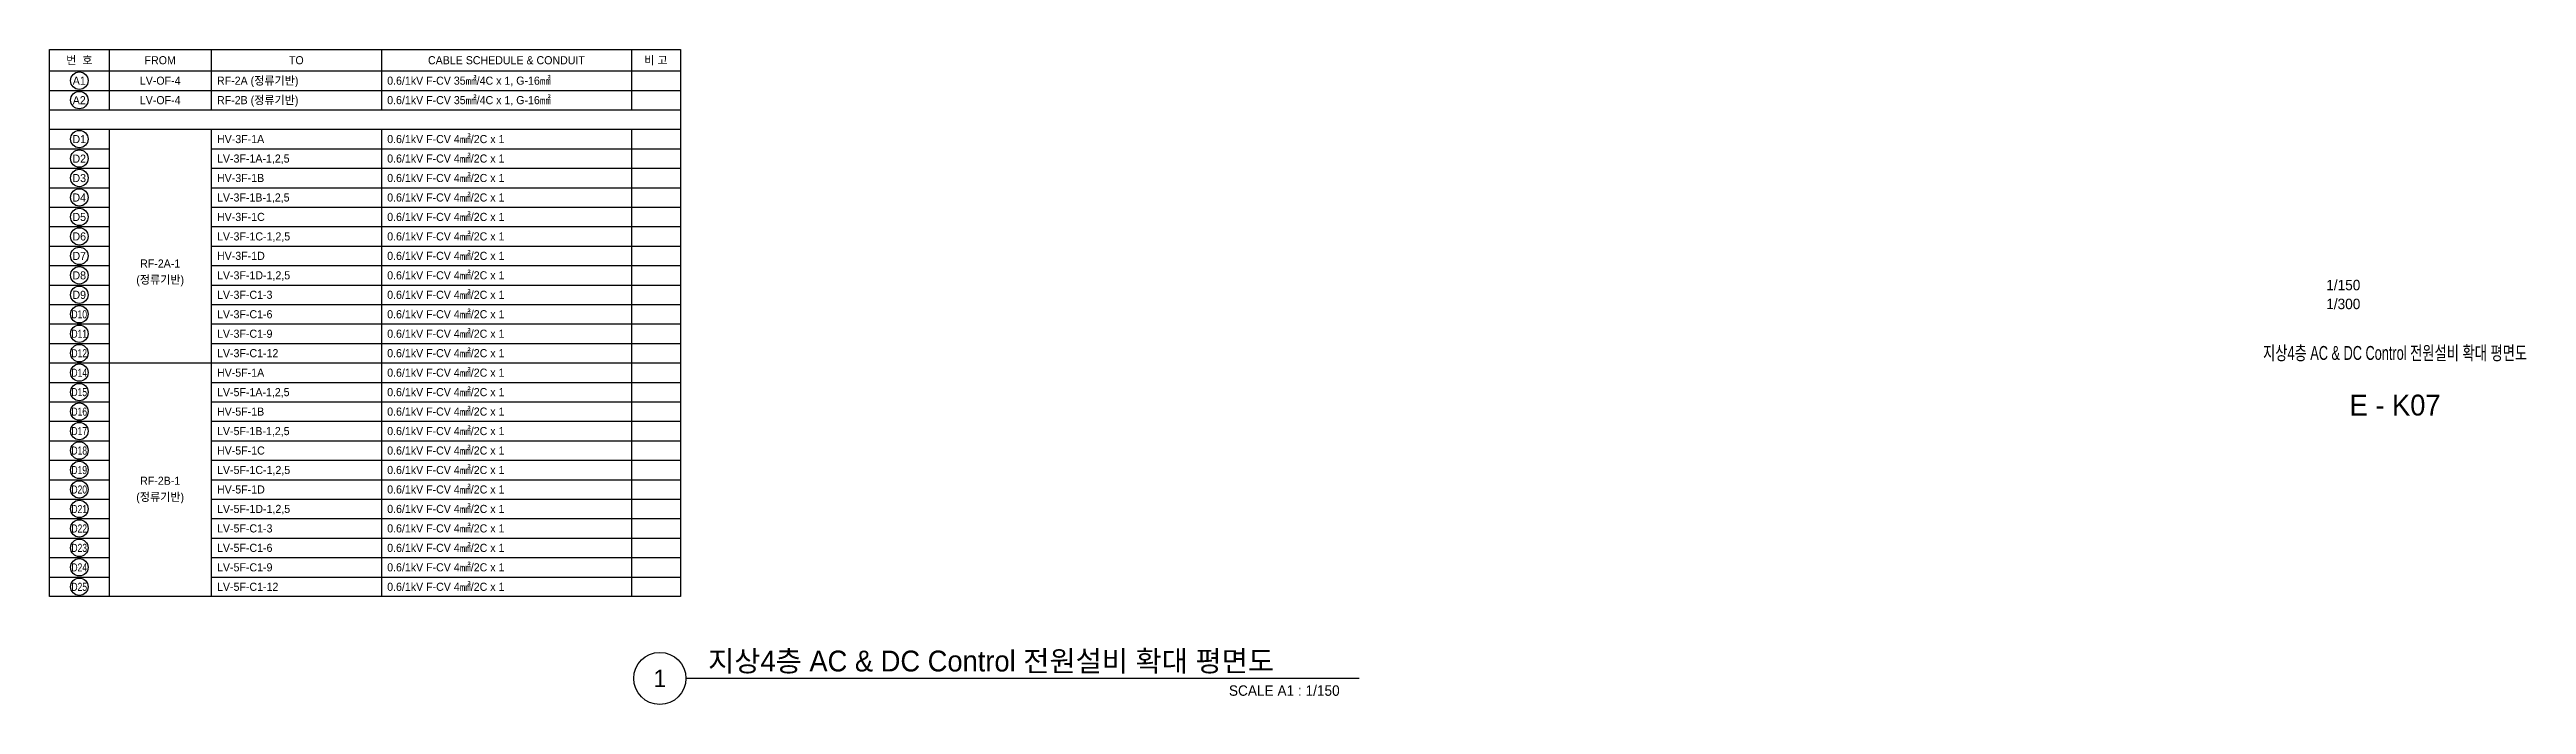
# Model space of a CAD drawing. Header units: millimetres. Extents: x 51585 to 374593, y 4425 to 1197630.
# Drawn here: x 267737 to 374593, y 717225 to 745489 of the extents above; entities that cross this region are included whole.
import ezdxf
from ezdxf.enums import TextEntityAlignment as Align

# ---------------------------------------------------------------- set-up
doc = ezdxf.new("R2010")
doc.units = ezdxf.units.MM
doc.header["$LTSCALE"] = 50
for name, color, linetype in [('-----29 Indicator', 1, 'Continuous'), ('-----30 Text', 2, 'Continuous'), ('-----41 Drawing Title', 2, 'Continuous'), ('-----42 Drawing Number', 2, 'Continuous'), ('-----43 Drawing Scale', 3, 'Continuous')]:
    doc.layers.add(name, color=color, linetype=linetype)
doc.styles.add('ELEC', font='')
doc.styles.add('돋움', font='')
doc.styles.get('ELEC').set_extended_font_data('Dotum')
doc.styles.get('돋움').set_extended_font_data('Dotum')

msp = doc.modelspace()

# ---------------------------------------------------------------- texts
at = {"layer": '-----41 Drawing Title', "style": 'ELEC', "width": 0.7}
msp.add_text('지상4층 AC & DC Control 전원설비 확대 평면도', height=600, dxfattribs=at).set_placement((368925, 732395), align=Align.MIDDLE_CENTER)
at = {"layer": '-----41 Drawing Title', "color": 2, "style": 'ELEC'}
msp.add_text('지상4층 AC & DC Control 전원설비 확대 평면도', height=900, dxfattribs=at).set_placement((296148, 718650))
at = {"layer": '-----41 Drawing Title', "color": 7, "style": 'ELEC'}
msp.add_text('1', height=750, dxfattribs=at).set_placement((294064, 718350), align=Align.MIDDLE)
at = {"layer": '-----41 Drawing Title', "style": 'ELEC'}
msp.add_text('SCALE A1 : 1/150', height=450, dxfattribs=at).set_placement((323394, 717600), align=Align.RIGHT)
at = {"layer": '-----42 Drawing Number', "style": 'ELEC'}
msp.add_text('E - K07', height=900, dxfattribs=at).set_placement((368925, 730145), align=Align.MIDDLE_CENTER)
at = {"layer": '-----43 Drawing Scale', "style": 'ELEC'}
for s, p in [('1/150', (366690, 735325)), ('1/300', (366690, 734510))]:
    msp.add_text(s, height=450, dxfattribs=at).set_placement(p, align=Align.MIDDLE_CENTER)

# ---------------------------------------------------------------- linework, layer by layer
at = {"layer": '-----41 Drawing Title', "color": 7}
msp.add_line((324236, 718350), (295189, 718350), dxfattribs=at)
msp.add_circle((294064, 718350), 1125, dxfattribs=at)

msp.set_redraw_order([(e.dxf.handle, doc.entitydb.next_handle()) for e in msp.query("TEXT MTEXT ATTDEF DIMENSION ARC_DIMENSION")])  # texts and dimensions are drawn at this point

# ---------------------------------------------------------------- wipeouts: each hides what was drawn before it
msp.add_wipeout([(294953, 721884), (267737, 721884), (267737, 745489), (294953, 745489)]).dxf.layer = '-----29 Indicator'

# ---------------------------------------------------------------- next in the draw order: linework, layer by layer
at = {"layer": '-----29 Indicator'}
msp.add_lwpolyline([(294953, 721884), (267737, 721884), (267737, 745489), (294953, 745489)], close=True, dxfattribs=at)
for points in [[(270307, 745489), (270307, 742885)], [(274712, 745489), (274712, 742885)], [(282053, 745489), (282053, 742885)], [(292840, 745489), (292840, 742885)], [(267737, 744565), (294953, 744565)], [(267737, 743725), (294953, 743725)], [(267737, 742885), (294953, 742885)], [(267737, 742045), (294953, 742045)], [(270307, 742045), (270307, 721884)], [(274712, 742045), (274712, 721884)], [(282053, 742045), (282053, 721884)], [(292840, 742045), (292840, 721884)], [(267737, 741205), (270307, 741205)], [(274712, 741205), (294953, 741205)], [(267737, 740365), (270307, 740365)], [(267737, 739525), (270307, 739525)], [(274712, 740365), (294953, 740365)], [(274712, 739525), (294953, 739525)], [(267737, 738685), (270307, 738685)], [(274712, 738685), (294953, 738685)], [(267737, 737845), (270307, 737845)], [(274712, 737845), (294953, 737845)], [(267737, 737005), (270307, 737005)], [(274712, 737005), (294953, 737005)], [(267737, 736165), (270307, 736165)], [(267737, 735325), (270307, 735325)], [(274712, 736165), (294953, 736165)], [(274712, 735325), (294953, 735325)], [(267737, 734485), (270307, 734485)], [(274712, 734485), (294953, 734485)], [(267737, 733645), (270307, 733645)], [(274712, 733645), (294953, 733645)], [(267737, 732805), (270307, 732805)], [(274712, 732805), (294953, 732805)], [(267737, 731965), (294953, 731965)], [(267737, 731124), (270307, 731124)], [(274712, 731124), (294953, 731124)], [(267737, 730284), (270307, 730284)], [(274712, 730284), (294953, 730284)], [(267737, 729444), (270307, 729444)], [(274712, 729444), (294953, 729444)], [(267737, 728604), (270307, 728604)], [(267737, 727764), (270307, 727764)], [(274712, 728604), (294953, 728604)], [(274712, 727764), (294953, 727764)], [(267737, 726924), (270307, 726924)], [(274712, 726924), (294953, 726924)], [(267737, 726084), (270307, 726084)], [(274712, 726084), (294953, 726084)], [(267737, 725244), (270307, 725244)], [(274712, 725244), (294953, 725244)], [(267737, 724404), (270307, 724404)], [(267737, 723564), (270307, 723564)], [(274712, 724404), (294953, 724404)], [(274712, 723564), (294953, 723564)], [(267737, 722724), (270307, 722724)], [(274712, 722724), (294953, 722724)]]:
    msp.add_lwpolyline(points, dxfattribs=at)
for centre in [(269022, 744145), (269022, 743305), (269022, 741625), (269022, 740785), (269022, 739945), (269022, 739105), (269022, 738265), (269022, 737425), (269022, 736585), (269022, 735745), (269022, 734905), (269022, 734065), (269022, 733225), (269022, 732385), (269022, 731545), (269022, 730705), (269022, 729865), (269022, 729025), (269022, 728185), (269022, 727345), (269022, 726505), (269022, 725665), (269022, 724825), (269022, 723985), (269022, 723145), (269022, 722305)]:
    msp.add_circle(centre, 375, dxfattribs=at)

# ---------------------------------------------------------------- next in the draw order: texts
at = {"layer": '-----30 Text', "style": '돋움'}
for s, p in [('번  호', (269022, 745027)), ('FROM', (272510, 745027)), ('TO', (278383, 745027)), ('CABLE SCHEDULE & CONDUIT', (287447, 745027)), ('비 고', (293897, 745027)), ('LV-OF-4', (272510, 744145)), ('LV-OF-4', (272510, 743305)), ('RF-2A-1', (272510, 736255)), ('(정류기반)', (272510, 735555)), ('RF-2B-1', (272510, 726879)), ('(정류기반)', (272510, 726179))]:
    msp.add_text(s, height=350, dxfattribs=at).set_placement(p, align=Align.MIDDLE_CENTER)
for s, p in [('A1', (269018, 744143)), ('A2', (269018, 743303)), ('D1', (269018, 741623)), ('D2', (269018, 740783)), ('D3', (269018, 739943)), ('D4', (269018, 739103)), ('D5', (269018, 738263)), ('D6', (269018, 737423)), ('D7', (269018, 736583)), ('D8', (269018, 735743)), ('D9', (269018, 734903))]:
    msp.add_text(s, height=350, dxfattribs=at).set_placement(p, align=Align.MIDDLE)
for s, p in [('RF-2A (정류기반)', (274962, 744145)), ('0.6/1kV F-CV 35㎟/4C x 1, G-16㎟', (282303, 744145)), ('RF-2B (정류기반)', (274962, 743305)), ('0.6/1kV F-CV 35㎟/4C x 1, G-16㎟', (282303, 743305)), ('HV-3F-1A', (274962, 741625)), ('0.6/1kV F-CV 4㎟/2C x 1', (282303, 741625)), ('LV-3F-1A-1,2,5', (274962, 740785)), ('0.6/1kV F-CV 4㎟/2C x 1', (282303, 740785)), ('HV-3F-1B', (274962, 739945)), ('0.6/1kV F-CV 4㎟/2C x 1', (282303, 739945)), ('LV-3F-1B-1,2,5', (274962, 739105)), ('HV-3F-1C', (274962, 738265)), ('0.6/1kV F-CV 4㎟/2C x 1', (282303, 739105)), ('0.6/1kV F-CV 4㎟/2C x 1', (282303, 738265)), ('LV-3F-1C-1,2,5', (274962, 737425)), ('0.6/1kV F-CV 4㎟/2C x 1', (282303, 737425)), ('HV-3F-1D', (274962, 736585)), ('0.6/1kV F-CV 4㎟/2C x 1', (282303, 736585)), ('LV-3F-1D-1,2,5', (274962, 735745)), ('0.6/1kV F-CV 4㎟/2C x 1', (282303, 735745)), ('LV-3F-C1-3', (274962, 734905)), ('LV-3F-C1-6', (274962, 734065)), ('0.6/1kV F-CV 4㎟/2C x 1', (282303, 734905)), ('0.6/1kV F-CV 4㎟/2C x 1', (282303, 734065)), ('LV-3F-C1-9', (274962, 733225)), ('0.6/1kV F-CV 4㎟/2C x 1', (282303, 733225)), ('LV-3F-C1-12', (274962, 732385)), ('0.6/1kV F-CV 4㎟/2C x 1', (282303, 732385)), ('HV-5F-1A', (274962, 731544)), ('0.6/1kV F-CV 4㎟/2C x 1', (282303, 731544)), ('0.6/1kV F-CV 4㎟/2C x 1', (282303, 730704)), ('LV-5F-1A-1,2,5', (274962, 730704)), ('HV-5F-1B', (274962, 729864)), ('0.6/1kV F-CV 4㎟/2C x 1', (282303, 729864)), ('LV-5F-1B-1,2,5', (274962, 729024)), ('0.6/1kV F-CV 4㎟/2C x 1', (282303, 729024)), ('HV-5F-1C', (274962, 728184)), ('0.6/1kV F-CV 4㎟/2C x 1', (282303, 728184)), ('LV-5F-1C-1,2,5', (274962, 727344)), ('HV-5F-1D', (274962, 726504)), ('0.6/1kV F-CV 4㎟/2C x 1', (282303, 727344)), ('0.6/1kV F-CV 4㎟/2C x 1', (282303, 726504)), ('LV-5F-1D-1,2,5', (274962, 725664)), ('0.6/1kV F-CV 4㎟/2C x 1', (282303, 725664)), ('LV-5F-C1-3', (274962, 724824)), ('0.6/1kV F-CV 4㎟/2C x 1', (282303, 724824)), ('LV-5F-C1-6', (274962, 723984)), ('0.6/1kV F-CV 4㎟/2C x 1', (282303, 723984)), ('LV-5F-C1-9', (274962, 723144)), ('LV-5F-C1-12', (274962, 722304)), ('0.6/1kV F-CV 4㎟/2C x 1', (282303, 723144)), ('0.6/1kV F-CV 4㎟/2C x 1', (282303, 722304))]:
    msp.add_text(s, height=350, dxfattribs=at).set_placement(p, align=Align.MIDDLE_LEFT)
at = {"layer": '-----30 Text', "style": '돋움', "width": 0.8}
for s, p in [('D10', (269018, 734063)), ('D11', (269018, 733223)), ('D12', (269018, 732383)), ('D14', (269018, 731543)), ('D15', (269018, 730703)), ('D16', (269018, 729863)), ('D17', (269018, 729023)), ('D18', (269018, 728183)), ('D19', (269018, 727343)), ('D20', (269018, 726503)), ('D21', (269018, 725663)), ('D22', (269018, 724823)), ('D23', (269018, 723983)), ('D24', (269018, 723143)), ('D25', (269018, 722303))]:
    msp.add_text(s, height=350, dxfattribs=at).set_placement(p, align=Align.MIDDLE)

doc.saveas('drawing.dxf')
